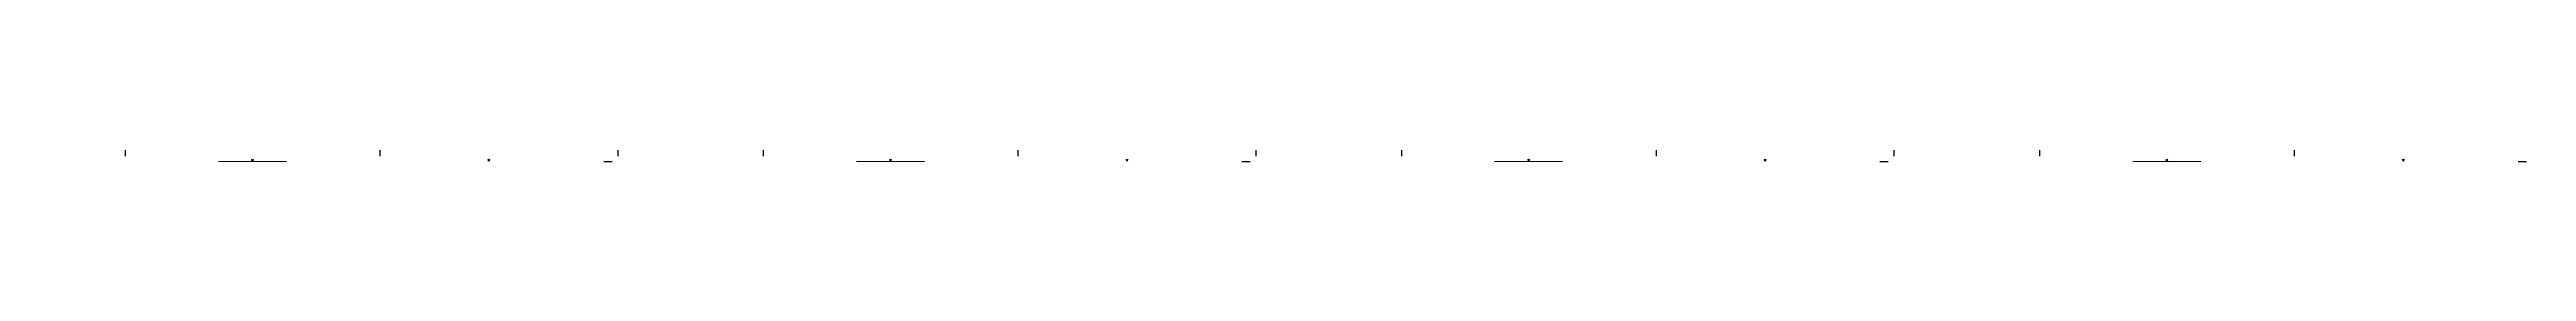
# Model space of a CAD drawing. Header units: inches. Extents: x 162 to 11993, y 18 to 332.
# Drawn here: x 5118.8 to 5527.4, y 182.8 to 183.4 of the extents above; entities that cross this region are included whole.
import ezdxf
from ezdxf.enums import TextEntityAlignment as Align

# ---------------------------------------------------------------- set-up
doc = ezdxf.new("R2010")
doc.units = ezdxf.units.IN
doc.header["$MEASUREMENT"] = 0
doc.layers.add('DD2D_Geometry', color=7, linetype='Continuous')
doc.layers.add('ENFASIS NEW', color=7, linetype='Continuous')
doc.styles.get("Standard").update_dxf_attribs({"font": 'stylu.ttf'})

# ---------------------------------------------------------------- blocks, each defined once
blk = doc.blocks.new('DD40102442AB')
at = {"color": 1}
for p, q in [((0.004, -0.004), (-0.004, 0.004)), ((0.004, 0.004), (-0.004, -0.004))]:
    blk.add_line(p, q, dxfattribs=at)
blk.add_point((0, 0))
blk.add_point((0, 0))
blk.add_point((0, 0), dxfattribs=at)
blk = doc.blocks.new('DD40102436AB')
at = {"color": 1}
for p, q in [((0.004, -0.004), (-0.004, 0.004)), ((0.004, 0.004), (-0.004, -0.004))]:
    blk.add_line(p, q, dxfattribs=at)
blk.add_point((0, 0))
blk.add_point((0, 0))
blk.add_point((0, 0), dxfattribs=at)
blk = doc.blocks.new('DD101024423D')
blk.add_line((0, 0.0175), (0, -0.0175))
blk = doc.blocks.new('SPACE_DD10102442')
blk.add_blockref('DD101024423D', (0, 0))
blk = doc.blocks.new('DD20152429')
blk.add_attdef('A', text='', height=0.03).set_placement((0.3, 0.156, 0.012), align=Align.MIDDLE_CENTER)
blk = doc.blocks.new('DD20154217')
blk.add_attdef('A', text='', height=0.03).set_placement((0.5285, 0.156, 0.012), align=Align.MIDDLE_CENTER)
blk = doc.blocks.new('DD20314212')
at = {"color": 0, "linetype": 'Continuous', "lineweight": 0}
for p, q in [((0.671, 0.107, 0.012), (0.386, 0.107, 0.012)), ((0.386, 0.107, 0.012), (0.386, 0.017, 0.012)), ((0.494, 0.164, 0.012), (0.494, 0.129, 0.012)), ((0.564, 0.164, 0.012), (0.494, 0.164, 0.012)), ((0.494, 0.129, 0.012), (0.564, 0.129, 0.012)), ((0.564, 0.129, 0.012), (0.564, 0.164, 0.012)), ((0.671, 0.017, 0.012), (0.671, 0.107, 0.012)), ((0.386, 0.017, 0.012), (0.671, 0.017, 0.012))]:
    blk.add_line(p, q, dxfattribs=at)
for centre, start, end in [((0.487, 0.147, 0.012), 0, 180), ((0.487, 0.147, 0.012), 180, 0), ((0.57, 0.147, 0.012), 0, 180), ((0.57, 0.147, 0.012), 180, 0)]:
    blk.add_arc(centre, 0.00159, start, end, dxfattribs=at)
blk.add_attdef('A', text='', height=0.03).set_placement((0.148, 0.198, 0.015), align=Align.MIDDLE_CENTER)
blk = doc.blocks.new('DD20153629')
blk.add_attdef('A', text='', height=0.03).set_placement((0.4525, 0.156, 0.012), align=Align.MIDDLE_CENTER)
blk = doc.blocks.new('DD101042303D')
blk.add_line((0, 0.0175), (0, -0.0175))
blk = doc.blocks.new('SPACE_DD10104230')
blk.add_blockref('DD101042303D', (0, 0))
blk = doc.blocks.new('DD101036303D')
blk.add_line((0, 0.0175), (0, -0.0175))
blk = doc.blocks.new('SPACE_DD10103630')
blk.add_blockref('DD101036303D', (0, 0))
blk = doc.blocks.new('DD101024303D')
blk.add_line((0, 0.0175), (0, -0.0175))
blk = doc.blocks.new('SPACE_DD10102430')
blk.add_blockref('DD101024303D', (0, 0))

msp = doc.modelspace()

# ---------------------------------------------------------------- block references
at = {"layer": 'DD2D_Geometry', "xscale": 39.3700787401575, "yscale": 39.3700787401575, "zscale": 39.3700787401575}
for name, p in [('SPACE_DD10104230', (5131.25, 184.55)), ('SPACE_DD10103630', (5173.25, 184.55)), ('SPACE_DD10102430', (5212.51, 184.55)), ('SPACE_DD10104230', (5236.52, 184.55)), ('SPACE_DD10103630', (5278.53, 184.55)), ('SPACE_DD10102430', (5317.78, 184.55)), ('SPACE_DD10104230', (5341.8, 184.55)), ('SPACE_DD10103630', (5383.81, 184.55)), ('SPACE_DD10102430', (5423.06, 184.55)), ('SPACE_DD10104230', (5447.07, 184.55)), ('SPACE_DD10103630', (5489.08, 184.55))]:
    msp.add_blockref(name, p, dxfattribs=at)
at = {"layer": 'DD2D_Geometry', "extrusion": (0, -1, 2.22045e-16)}
ref = msp.add_blockref('DD20152429', (5107.43, 0, -183.43), dxfattribs=dict(at, xscale=39.3700787401575, yscale=39.3700787401575, zscale=39.3700787401575))
ref.add_attrib('A', 'S', dxfattribs={"layer": '0', "extrusion": (0, -1, 2.22045e-16), "height": 1.18}).set_placement((5119.24, 6.14, -182.96), align=Align.MIDDLE_CENTER)
ref = msp.add_blockref('DD20314212', (5131.44, 16.97, -183.43), dxfattribs=dict(at, xscale=39.3700787401575, yscale=39.3700787401575, zscale=39.3700787401575))
ref.add_attrib('A', 'S', dxfattribs={"layer": '0', "extrusion": (0, -1, 2.22045e-16), "height": 1.18}).set_placement((5137.28, 24.76, -182.84), align=Align.MIDDLE_CENTER)
ref = msp.add_blockref('DD20154217', (5131.44, 0, -183.43), dxfattribs=dict(at, xscale=39.3700787401575, yscale=39.3700787401575, zscale=39.3700787401575))
ref.add_attrib('A', 'S', dxfattribs={"layer": '0', "extrusion": (0, -1, 2.22045e-16), "height": 1.18}).set_placement((5152.25, 6.14, -182.96), align=Align.MIDDLE_CENTER)
ref = msp.add_blockref('DD20153629', (5173.45, 0, -183.43), dxfattribs=dict(at, xscale=39.3700787401575, yscale=39.3700787401575, zscale=39.3700787401575))
ref.add_attrib('A', 'S', dxfattribs={"layer": '0', "extrusion": (0, -1, 2.22045e-16), "height": 1.18}).set_placement((5191.27, 6.14, -182.96), align=Align.MIDDLE_CENTER)
at = {"layer": 'DD2D_Geometry', "xscale": 39.3700787401575, "yscale": 39.3700787401575, "zscale": 39.3700787401575, "rotation": 270}
for p in [(5210.89, 182.93), (5316.17, 182.93), (5421.44, 182.93), (5526.72, 182.93)]:
    msp.add_blockref('SPACE_DD10102442', p, dxfattribs=at)
at = {"layer": 'DD2D_Geometry', "extrusion": (0, -1, 2.22045e-16)}
ref = msp.add_blockref('DD20152429', (5212.7, 0, -183.43), dxfattribs=dict(at, xscale=39.3700787401575, yscale=39.3700787401575, zscale=39.3700787401575))
ref.add_attrib('A', 'S', dxfattribs={"layer": '0', "extrusion": (0, -1, 2.22045e-16), "height": 1.18}).set_placement((5224.51, 6.14, -182.96), align=Align.MIDDLE_CENTER)
ref = msp.add_blockref('DD20314212', (5236.72, 16.97, -183.43), dxfattribs=dict(at, xscale=39.3700787401575, yscale=39.3700787401575, zscale=39.3700787401575))
ref.add_attrib('A', 'S', dxfattribs={"layer": '0', "extrusion": (0, -1, 2.22045e-16), "height": 1.18}).set_placement((5242.56, 24.76, -182.84), align=Align.MIDDLE_CENTER)
ref = msp.add_blockref('DD20154217', (5236.72, 0, -183.43), dxfattribs=dict(at, xscale=39.3700787401575, yscale=39.3700787401575, zscale=39.3700787401575))
ref.add_attrib('A', 'S', dxfattribs={"layer": '0', "extrusion": (0, -1, 2.22045e-16), "height": 1.18}).set_placement((5257.53, 6.14, -182.96), align=Align.MIDDLE_CENTER)
ref = msp.add_blockref('DD20153629', (5278.73, 0, -183.43), dxfattribs=dict(at, xscale=39.3700787401575, yscale=39.3700787401575, zscale=39.3700787401575))
ref.add_attrib('A', 'S', dxfattribs={"layer": '0', "extrusion": (0, -1, 2.22045e-16), "height": 1.18}).set_placement((5296.54, 6.14, -182.96), align=Align.MIDDLE_CENTER)
ref = msp.add_blockref('DD20152429', (5317.98, 0, -183.43), dxfattribs=dict(at, xscale=39.3700787401575, yscale=39.3700787401575, zscale=39.3700787401575))
ref.add_attrib('A', 'S', dxfattribs={"layer": '0', "extrusion": (0, -1, 2.22045e-16), "height": 1.18}).set_placement((5329.79, 6.14, -182.96), align=Align.MIDDLE_CENTER)
ref = msp.add_blockref('DD20314212', (5341.99, 16.97, -183.43), dxfattribs=dict(at, xscale=39.3700787401575, yscale=39.3700787401575, zscale=39.3700787401575))
ref.add_attrib('A', 'S', dxfattribs={"layer": '0', "extrusion": (0, -1, 2.22045e-16), "height": 1.18}).set_placement((5347.84, 24.76, -182.84), align=Align.MIDDLE_CENTER)
ref = msp.add_blockref('DD20154217', (5341.99, 0, -183.43), dxfattribs=dict(at, xscale=39.3700787401575, yscale=39.3700787401575, zscale=39.3700787401575))
ref.add_attrib('A', 'S', dxfattribs={"layer": '0', "extrusion": (0, -1, 2.22045e-16), "height": 1.18}).set_placement((5362.8, 6.14, -182.96), align=Align.MIDDLE_CENTER)
ref = msp.add_blockref('DD20153629', (5384, 0, -183.43), dxfattribs=dict(at, xscale=39.3700787401575, yscale=39.3700787401575, zscale=39.3700787401575))
ref.add_attrib('A', 'S', dxfattribs={"layer": '0', "extrusion": (0, -1, 2.22045e-16), "height": 1.18}).set_placement((5401.82, 6.14, -182.96), align=Align.MIDDLE_CENTER)
ref = msp.add_blockref('DD20152429', (5423.25, 0, -183.43), dxfattribs=dict(at, xscale=39.3700787401575, yscale=39.3700787401575, zscale=39.3700787401575))
ref.add_attrib('A', 'S', dxfattribs={"layer": '0', "extrusion": (0, -1, 2.22045e-16), "height": 1.18}).set_placement((5435.07, 6.14, -182.96), align=Align.MIDDLE_CENTER)
ref = msp.add_blockref('DD20314212', (5447.27, 16.97, -183.43), dxfattribs=dict(at, xscale=39.3700787401575, yscale=39.3700787401575, zscale=39.3700787401575))
ref.add_attrib('A', 'S', dxfattribs={"layer": '0', "extrusion": (0, -1, 2.22045e-16), "height": 1.18}).set_placement((5453.11, 24.76, -182.84), align=Align.MIDDLE_CENTER)
ref = msp.add_blockref('DD20154217', (5447.27, 0, -183.43), dxfattribs=dict(at, xscale=39.3700787401575, yscale=39.3700787401575, zscale=39.3700787401575))
ref.add_attrib('A', 'S', dxfattribs={"layer": '0', "extrusion": (0, -1, 2.22045e-16), "height": 1.18}).set_placement((5468.08, 6.14, -182.96), align=Align.MIDDLE_CENTER)
ref = msp.add_blockref('DD20153629', (5489.28, 0, -183.43), dxfattribs=dict(at, xscale=39.3700787401575, yscale=39.3700787401575, zscale=39.3700787401575))
ref.add_attrib('A', 'S', dxfattribs={"layer": '0', "extrusion": (0, -1, 2.22045e-16), "height": 1.18}).set_placement((5507.09, 6.14, -182.96), align=Align.MIDDLE_CENTER)
at = {"layer": 'ENFASIS NEW', "xscale": 39.3700787401575, "yscale": 39.3700787401575, "zscale": 39.3700787401575}
for name, p in [('DD40102442AB', (5152.25, 183.2)), ('DD40102436AB', (5191.27, 183.2)), ('DD40102442AB', (5257.53, 183.2)), ('DD40102436AB', (5296.54, 183.2)), ('DD40102442AB', (5362.8, 183.2)), ('DD40102436AB', (5401.82, 183.2)), ('DD40102442AB', (5468.08, 183.2)), ('DD40102436AB', (5507.09, 183.2))]:
    msp.add_blockref(name, p, dxfattribs=at)

doc.saveas('drawing.dxf')
